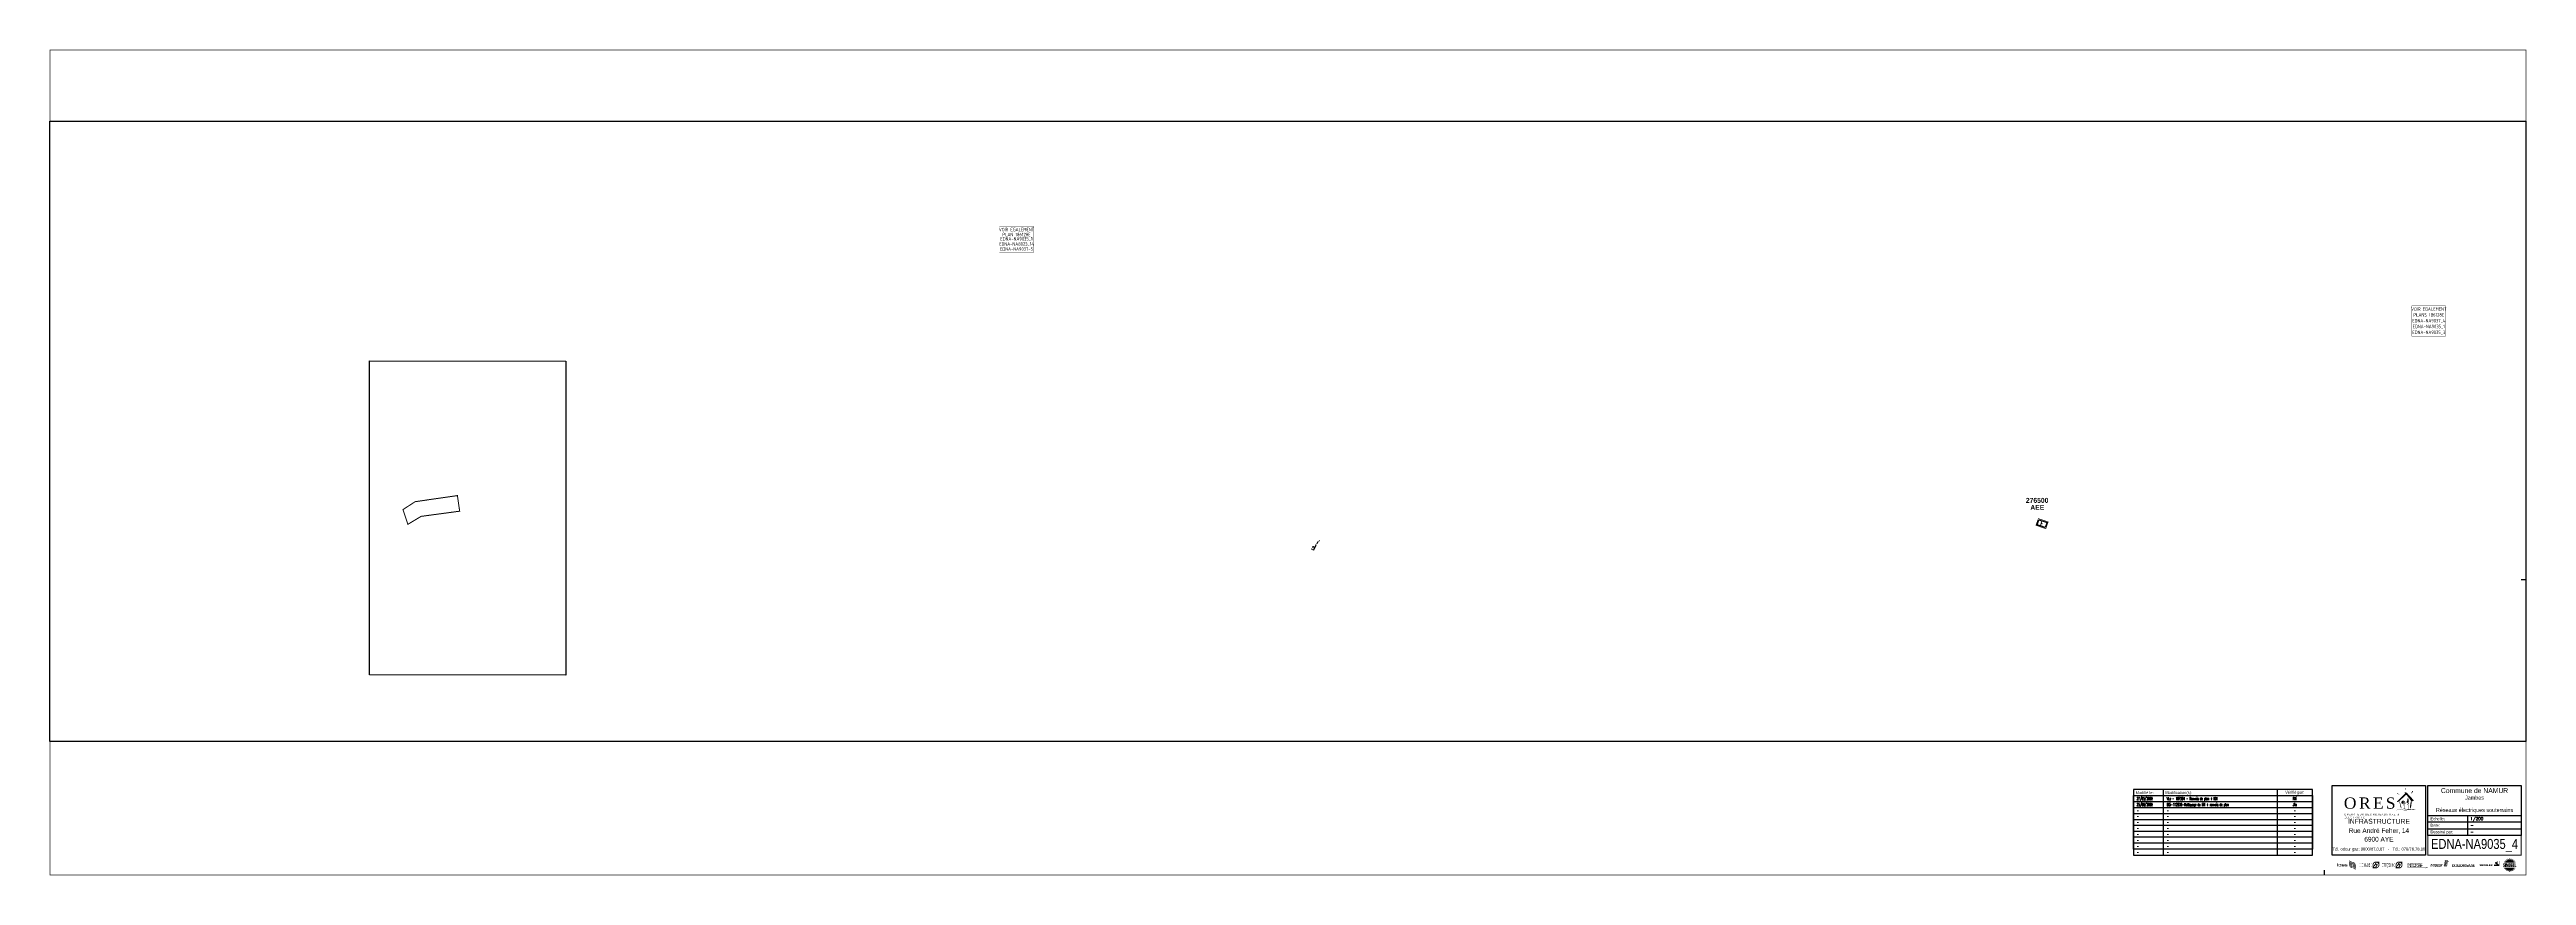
# Model space of a CAD drawing. Header units: millimetres. Extents: x 0 to 2491, y -759 to 72.
import ezdxf
from ezdxf.enums import TextEntityAlignment as Align

# ---------------------------------------------------------------- set-up
doc = ezdxf.new("R2010")
doc.units = ezdxf.units.MM
doc.header["$PDMODE"] = 34
doc.layers.get('0').update_dxf_attribs({"linetype": 'CONTINUOUS'})
doc.layers.get('Defpoints').update_dxf_attribs({"linetype": 'CONTINUOUS'})
for name, color, linetype in [('CARTOUCHE', 7, 'CONTINUOUS'), ('COTATION', 7, 'CONTINUOUS'), ('EQUIPEMENT', 7, 'CONTINUOUS'), ('INDICATION', 7, 'CONTINUOUS'), ('RASTER', 7, 'CONTINUOUS')]:
    doc.layers.add(name, color=color, linetype=linetype)
doc.styles.add('ARIAL_BLACK', font='ARIBLK.TTF', dxfattribs={"width": 0.85, "height": 5})
doc.styles.add('CARTOUCHE', font='ARIAL.TTF', dxfattribs={"width": 0.85})
doc.styles.add('INDICATIONS', font='isocp.shx', dxfattribs={"width": 0.85})
doc.styles.add('ROMANS', font='romans')
doc.styles.get("Standard").update_dxf_attribs({"font": 'romans.shx', "width": 0.85})
doc.dimstyles.new('RASTER', dxfattribs={"dimtxt": 2, "dimasz": 2, "dimexe": 0.75, "dimexo": 0.625, "dimgap": 0.25, "dimtad": 1, "dimdec": 1, "dimzin": 0, "dimdsep": 46, "dimtxsty": 'Standard', "dimcen": -0.5, "dimclrd": 7, "dimclre": 7, "dimclrt": 7, "dimadec": 0, "dimazin": 0, "dimtfac": 1, "dimtdec": 1, "dimtmove": 0, "dimatfit": 3, "dimfxl": 0, "dimtolj": 1, "dimtzin": 0, "dimarcsym": 0})
picture_1 = doc.add_image_def('image1.tif', size_in_pixel=(19613, 4912))
picture_2 = doc.add_image_def('image2.tif', size_in_pixel=(3154, 1973))

# ---------------------------------------------------------------- blocks, each defined once
blk = doc.blocks.new('ORES A0')
at = {"layer": 'CARTOUCHE'}
h = blk.add_hatch(color=256, dxfattribs=at)
h.paths.add_polyline_path([(-130.2, 73.9), (-129.6, 73.4), (-129.5, 73.4), (-128.8, 73.4), (-127.7, 74.4), (-127.6, 74.4), (-126.3, 68.1), (-125.6, 67.1), (-125.3, 67.4), (-127.3, 74.6), (-127.3, 74.7), (-120.6, 80.8), (-120.5, 80.8), (-115.8, 74.8), (-116.9, 68.9), (-116.9, 68.7), (-116.5, 67.1), (-115.9, 67), (-115, 74.5), (-114.1, 74.2), (-112.8, 75.1), (-119.3, 82), (-119, 82.3), (-119.8, 82.5), (-120.4, 83.1), (-120.9, 83.1), (-122.4, 83.2), (-121.6, 82.2)])
h.paths.add_polyline_path([(-129.6, 82.8), (-130, 82.3), (-128.1, 81), (-127.6, 81)], flags=17)
h.paths.add_polyline_path([(-122, 85.4), (-121.6, 85.6), (-121.2, 87.1), (-122, 87.4)])
h.paths.add_polyline_path([(-115.9, 81.9), (-115.6, 81.9), (-113.8, 83.8), (-113.8, 84.4), (-114.3, 84.7)])
h.paths.add_polyline_path([(-117.7, 74.8), (-117.8, 75.3), (-117.8, 75.6), (-117.9, 76), (-118, 76.3), (-118.1, 76.6), (-118.2, 76.7), (-118.3, 76.8), (-118.5, 76.9), (-118.5, 76.9), (-118.6, 76.9), (-118.7, 76.7), (-118.7, 76.5), (-118.7, 76.3), (-118.8, 76.1), (-118.8, 75.9), (-118.9, 75.7), (-118.9, 75.5), (-119, 75.3), (-119.2, 75.2), (-119.3, 75.1), (-119.5, 74.9), (-119.7, 74.6), (-119.9, 74.4), (-120, 74.3), (-120.1, 74.2), (-120.2, 74), (-120.2, 73.9), (-120.3, 73.7), (-120.3, 73.3), (-120.2, 73), (-120.1, 72.9), (-120.1, 72.7), (-119.9, 72.5), (-119.5, 72.1), (-119.7, 72.4), (-119.7, 72.6), (-119.8, 72.7), (-119.8, 73.1), (-119.8, 73.4), (-119.8, 73.7), (-119.7, 73.8), (-119.6, 74), (-119.5, 74.2), (-119.3, 74.4), (-119.1, 74.6), (-119, 74.8), (-118.9, 75), (-118.8, 75.2), (-118.7, 75.4), (-118.6, 75.7), (-118.5, 76.1), (-118.5, 76.4), (-118.4, 76.5), (-118.3, 76.4), (-118.3, 76.1), (-118.2, 75.9), (-118.2, 75.6), (-118.1, 75), (-118.1, 74.8), (-118.1, 74.4), (-118.1, 73.8), (-118.2, 73.5), (-118.2, 73.2), (-118.4, 72.9), (-118.5, 72.6), (-118.6, 72.4), (-118.8, 72.2), (-118.9, 72.1), (-119, 71.9), (-119.2, 71.8), (-119.4, 71.6), (-119.5, 71.5), (-119.6, 71.4), (-119.6, 71.3), (-119.4, 71.1), (-119.3, 71), (-119.1, 71), (-119, 71), (-119, 70.7), (-118.9, 69.2), (-118.8, 68.2), (-118.7, 67.2), (-118.6, 66.2), (-118.6, 66.1), (-118.9, 66.1), (-119.1, 66.1), (-119.5, 66), (-119.9, 66), (-120.3, 65.9), (-120.6, 65.9), (-121, 65.8), (-121.3, 65.8), (-121.7, 65.7), (-122, 65.7), (-122.4, 65.6), (-122.8, 65.6), (-123.2, 65.5), (-123.4, 65.5), (-123.4, 65.4), (-123.3, 65.3), (-123.2, 65.3), (-122.3, 65.3), (-121.2, 65.3), (-120, 65.3), (-118.8, 65.4), (-117.7, 65.4), (-116.6, 65.6), (-115.3, 65.7), (-114.5, 65.8), (-113.6, 65.9), (-112.8, 66), (-112, 66.1), (-111.4, 66.2), (-111.3, 66.4), (-113.3, 66.4), (-115, 66.3), (-117, 66.3), (-118.1, 66.1), (-118.3, 66.2), (-118.3, 66.7), (-118.4, 67.5), (-118.5, 68.9), (-118.5, 69.6), (-118.6, 70.4), (-118.7, 71.1), (-118.7, 71.2), (-118.5, 71.4), (-118.4, 71.5), (-118.4, 71.5), (-118.3, 71.7), (-118.2, 71.9), (-118.1, 72.1), (-118, 72.2), (-117.9, 72.5), (-117.8, 72.8), (-117.7, 73.1), (-117.7, 73.4)])
h.paths.add_polyline_path([(-121.7, 73.1), (-121.7, 73.3), (-121.9, 73.5), (-122, 73.7), (-122.2, 73.9), (-122.3, 74.1), (-122.5, 74.3), (-122.7, 74.5), (-122.9, 74.7), (-123.1, 74.8), (-123.4, 74.9), (-123.6, 75), (-124, 74.9), (-124.2, 74.9), (-124.4, 74.8), (-124.5, 74.7), (-124.7, 74.5), (-124.8, 74.3), (-124.9, 74.2), (-124.9, 74.1), (-125, 73.8), (-124.9, 73.4), (-124.9, 73.3), (-124.9, 73.2), (-124.8, 73), (-124.7, 72.8), (-124.6, 72.6), (-124.5, 72.4), (-124.4, 72.3), (-124.4, 72.3), (-124.3, 72.2), (-124.2, 72), (-123.9, 71.8), (-123.7, 71.7), (-123.5, 71.5), (-123.4, 71.5), (-123.2, 71.4), (-123.2, 71.4), (-123.2, 71.2), (-123.1, 70.7), (-122.9, 68.4), (-122.7, 66.8), (-130.6, 65.5), (-130.4, 65.3), (-119.9, 66.9), (-122.2, 66.9), (-122.4, 66.8), (-122.5, 71.3), (-122.5, 71.4), (-122.1, 71.4), (-122, 71.4), (-121.8, 71.4), (-121.6, 71.6), (-121.5, 71.7), (-121.4, 71.8), (-121.4, 72), (-121.3, 72.2), (-121.4, 72.4), (-121.4, 72.6), (-121.5, 72.8), (-121.6, 73)])
h.paths.add_polyline_path([(-122.2, 72.8), (-122.2, 72.7), (-122.1, 72.4), (-122.1, 72.2), (-122.1, 72.1), (-122.3, 71.8), (-122.5, 71.8), (-122.8, 71.8), (-123.1, 71.8), (-123.4, 71.9), (-123.5, 72), (-123.7, 72.1), (-123.9, 72.2), (-124.1, 72.4), (-124.2, 72.5), (-124.3, 72.7), (-124.4, 72.9), (-124.4, 73.1), (-124.4, 73.3), (-124.4, 73.5), (-124.4, 73.6), (-124.3, 73.8), (-124.2, 74), (-124, 74.2), (-123.7, 74.3), (-123.4, 74.2), (-123.3, 74.2), (-123, 74), (-122.9, 73.9), (-122.7, 73.7), (-122.6, 73.5), (-122.5, 73.3), (-122.4, 73.1)], flags=16)
at = {"layer": 'CARTOUCHE', "true_color": 0x4dffff}
h = blk.add_hatch(color=131, dxfattribs=at)
h.paths.add_polyline_path([(-119.4, 76.2), (-119.5, 75.7), (-119.6, 75.2), (-119.7, 74.6), (-119.5, 74.9), (-119.3, 75.1), (-119.2, 75.2), (-119, 75.3), (-118.9, 75.5), (-118.9, 75.7), (-118.8, 75.9), (-118.8, 76.1), (-118.7, 76.3), (-118.8, 76.4), (-118.9, 76.7), (-119, 77), (-119.2, 77.2), (-119.3, 77.3), (-119.4, 77.3), (-119.5, 77.2), (-119.5, 77), (-119.5, 76.8), (-119.4, 76.5)])
h.paths.add_polyline_path([(-118.5, 74.2), (-118.4, 74.6), (-118.4, 74.9), (-118.5, 75.5), (-118.6, 75.7), (-118.6, 75.7), (-118.7, 75.4), (-118.8, 75.2), (-118.9, 75), (-119, 74.8), (-119.1, 74.6), (-119.3, 74.4), (-119.5, 74.2), (-119.6, 74), (-119.7, 73.8), (-119.8, 73.7), (-119.8, 73.4), (-119.8, 73.1), (-119.8, 72.7), (-119.7, 72.6), (-119.7, 72.6), (-119.7, 72.6), (-119.6, 72.6), (-119.4, 72.6), (-119.3, 72.7), (-119, 72.9), (-118.8, 73.2), (-118.6, 73.6)])
at = {"layer": 'CARTOUCHE', "true_color": 0xffd600}
h = blk.add_hatch(color=40, dxfattribs=at)
h.paths.add_polyline_path([(-124.8, 73), (-124.9, 73.2), (-124.9, 73.3), (-124.9, 73.4), (-125, 73.8), (-124.9, 74.1), (-124.9, 74.2), (-125.2, 74), (-125.4, 73.8), (-125.5, 73.6), (-125.5, 73.4), (-125.5, 73), (-125.5, 72.7), (-125.3, 72.3), (-125.2, 72.1), (-125, 71.9), (-124.8, 71.8), (-124.5, 71.7), (-124.3, 71.7), (-124, 71.6), (-123.9, 71.7), (-123.9, 71.7), (-123.9, 71.8), (-124.2, 72), (-124.3, 72.2), (-124.4, 72.3), (-124.4, 72.3), (-124.5, 72.4), (-124.6, 72.6), (-124.7, 72.8)])
h.paths.add_polyline_path([(-123, 73.1), (-123, 73.3), (-123.1, 73.5), (-123.2, 73.7), (-123.4, 73.9), (-123.6, 74.1), (-123.7, 74.2), (-123.8, 74.2), (-124, 74.2), (-124.2, 74), (-124.3, 73.8), (-124.4, 73.6), (-124.4, 73.5), (-124.4, 73.3), (-124.4, 73.1), (-124.4, 72.9), (-124.3, 72.7), (-124.2, 72.5), (-124.1, 72.4), (-123.9, 72.2), (-123.7, 72.1), (-123.5, 72), (-123.5, 72), (-123.4, 72), (-123.3, 72.2), (-123.1, 72.5), (-123, 72.8)])
at = {"layer": 'CARTOUCHE', "true_color": 0x0e1b8d}
h = blk.add_hatch(color=166, dxfattribs=at)
h.paths.add_polyline_path([(-189.4, 11.3), (-190, 11.3), (-190, 9.3, 0.414214), (-189.4, 8.7), (-189.2, 8.7), (-189.2, 9.2), (-189.3, 9.2, -0.414214), (-189.4, 9.4)])
h.paths.add_polyline_path([(-189.4, 12.2), (-190, 12.2), (-190, 11.5), (-189.4, 11.5)])
h.paths.add_polyline_path([(-186.7, 11.3), (-188.7, 11.3), (-188.7, 8.7), (-186.7, 8.7, 0.414214), (-186.1, 9.3), (-186.1, 10.7, 0.414214)])
h.paths.add_polyline_path([(-186.8, 10.7, -0.414214), (-186.7, 10.5), (-186.7, 9.4, -0.414214), (-186.8, 9.2), (-188.1, 9.2), (-188.1, 10.7)], flags=16)
h.paths.add_polyline_path([(-183, 11.3), (-185, 11.3, 0.414214), (-185.6, 10.7), (-185.6, 9.3, 0.414214), (-185, 8.7), (-183, 8.7), (-183, 9.2), (-184.8, 9.2, -0.414214), (-185, 9.4), (-185, 9.6), (-183, 9.6), (-183, 10.2), (-185, 10.2), (-185, 10.5, -0.414214), (-184.8, 10.7), (-183, 10.7)])
h.paths.add_polyline_path([(-179.7, 11.3), (-181.8, 11.3, 0.414214), (-182.4, 10.7), (-182.4, 9.3, 0.414214), (-181.8, 8.7), (-180.3, 8.7, 0.414214), (-179.7, 9.3), (-179.7, 10.2), (-181.4, 10.2), (-181.4, 9.6), (-180.3, 9.6), (-180.3, 9.4, -0.414214), (-180.5, 9.2), (-181.7, 9.2, -0.414214), (-181.8, 9.4), (-181.8, 10.5, -0.414214), (-181.7, 10.7), (-179.7, 10.7)])
h.paths.add_polyline_path([(-177.8, 14.8), (-177.8, 14), (-175.3, 12.6), (-175.3, 13.3)])
h.paths.add_polyline_path([(-176.3, 12.8), (-176.8, 13.1), (-176.8, 10.1, 0.443676), (-174.4, 8), (-174.4, 8.5, -0.460876), (-176.3, 10.1)], flags=17)
h.paths.add_polyline_path([(-175.3, 12.2), (-175.9, 12.5), (-175.9, 10.1, 0.4832), (-174.4, 8.9), (-174.4, 9.5, -0.531408), (-175.3, 10.1)], flags=16)
h.paths.add_polyline_path([(-177.2, 13.3), (-177.8, 13.6), (-177.8, 10.1, 0.441069), (-174.4, 7.1), (-174.4, 7.6, -0.452154), (-177.2, 10.1)])
h.paths.add_polyline_path([(-175, 11.4), (-175, 10.8, -0.531408), (-174, 10.2), (-174, 8.1), (-173.4, 7.8), (-173.4, 10.2, 0.4832)], flags=16)
h.paths.add_polyline_path([(-175, 12.3), (-175, 11.7, -0.460876), (-173, 10.2), (-173, 7.5), (-172.5, 7.2), (-172.5, 10.2, 0.443676)], flags=17)
h.paths.add_polyline_path([(-175, 13.2), (-175, 12.7, -0.452154), (-172.2, 10.2), (-172.2, 7), (-171.6, 6.7), (-171.6, 10.2, 0.441069)])
h.paths.add_polyline_path([(-174, 7.7), (-174, 7), (-171.6, 5.5), (-171.6, 6.3)])
at = {"layer": 'CARTOUCHE', "true_color": 0xe5073a}
h = blk.add_hatch(color=242, dxfattribs=at)
h.paths.add_polyline_path([(-164.8, 12), (-167.6, 12), (-167.6, 11.3), (-166.9, 11.3), (-166.9, 8.8), (-167.6, 8.8), (-167.6, 8.1), (-164.8, 8.1), (-164.8, 8.8), (-165.3, 8.8), (-165.3, 11.3), (-164.8, 11.3)])
h.paths.add_polyline_path([(-167.3, 11.8), (-165, 11.8), (-165, 11.5), (-165.4, 11.5, 0.414214), (-165.6, 11.3), (-165.6, 8.8, 0.414214), (-165.4, 8.5), (-165, 8.5), (-165, 8.3), (-167.3, 8.3), (-167.3, 8.5), (-166.9, 8.5, 0.414214), (-166.7, 8.8), (-166.7, 11.3, 0.414214), (-166.9, 11.5), (-167.3, 11.5)], flags=16)
h.paths.add_polyline_path([(-160.6, 12), (-164.5, 12), (-164.5, 11.3), (-163.9, 11.3), (-163.9, 8.8), (-164.5, 8.8), (-164.5, 8.1), (-160.4, 8.1), (-160.4, 9.7), (-161.2, 9.7), (-161.2, 9.3, -0.492488), (-161.7, 8.9), (-162.5, 8.9), (-162.5, 9.7), (-162.4, 9.7, -0.290443), (-162.2, 9.4), (-162.2, 9.2), (-161.5, 9.2), (-161.5, 11), (-162.2, 11), (-162.2, 10.8, -0.2642), (-162.4, 10.5), (-162.5, 10.5), (-162.5, 11.3), (-161.6, 11.3, -0.414214), (-161.4, 11.1), (-161.4, 10.4), (-160.6, 10.4)])
h.paths.add_polyline_path([(-160.8, 11.8), (-160.8, 10.6), (-161.1, 10.6), (-161.1, 11.1, 0.414214), (-161.6, 11.6), (-162.7, 11.6), (-162.7, 10.3), (-162.4, 10.3, 0.414214), (-162, 10.7), (-162, 10.7), (-161.8, 10.7), (-161.8, 9.4), (-162, 9.4), (-162, 9.5, 0.414214), (-162.4, 10), (-162.7, 10), (-162.7, 8.6), (-161.5, 8.6, 0.354942), (-161, 9.2), (-161, 9.5), (-160.7, 9.5), (-160.7, 8.3), (-164.3, 8.3), (-164.3, 8.6), (-163.9, 8.6, 0.534816), (-163.7, 8.8), (-163.7, 11.3, 0.414214), (-163.9, 11.5), (-164.2, 11.5), (-164.2, 11.8)], flags=16)
h.paths.add_polyline_path([(-157.8, 12), (-160.2, 12), (-160.2, 11.3), (-159.6, 11.3), (-159.6, 8.8), (-160.2, 8.8), (-160.2, 8.1), (-157.8, 8.1), (-157.8, 8.8), (-158.1, 8.8), (-158.1, 9.7), (-157.3, 9.7), (-157.3, 8.8), (-157.7, 8.8), (-157.7, 8.1), (-155.3, 8.1), (-155.3, 8.8), (-155.9, 8.8), (-155.9, 11.3), (-155.3, 11.3), (-155.3, 12), (-157.7, 12), (-157.7, 11.3), (-157.3, 11.3), (-157.3, 10.5), (-158.1, 10.5), (-158.1, 11.3), (-157.8, 11.3)])
h.paths.add_polyline_path([(-159.6, 11.5), (-159.9, 11.5), (-159.9, 11.8), (-158, 11.8), (-158, 11.5), (-158.2, 11.5, 0.414214), (-158.4, 11.3), (-158.4, 10.3), (-157.1, 10.3), (-157.1, 11.3, 0.414214), (-157.3, 11.5), (-157.5, 11.5), (-157.5, 11.8), (-155.5, 11.8), (-155.5, 11.5), (-155.9, 11.5, 0.414214), (-156.1, 11.3), (-156.1, 8.8, 0.414214), (-155.9, 8.6), (-155.5, 8.6), (-155.5, 8.3), (-157.5, 8.3), (-157.5, 8.6), (-157.3, 8.6, 0.414214), (-157.1, 8.8), (-157.1, 9.9), (-158.4, 9.9), (-158.4, 8.8, 0.414214), (-158.2, 8.6), (-158, 8.6), (-158, 8.3), (-159.9, 8.3), (-159.9, 8.6), (-159.6, 8.6, 0.414214), (-159.3, 8.8), (-159.3, 11.3, 0.414214)], flags=16)
h.paths.add_polyline_path([(-147.7, 9.7), (-147.7, 13.6), (-151.6, 13.6, 0.378324), (-154.5, 10.3), (-154.5, 6.8), (-150.5, 6.8, 0.299779)])
h.paths.add_polyline_path([(-151.3, 12.8), (-153.3, 9.3), (-152.1, 9.3), (-151.4, 10.5, -0.792469), (-150.6, 10.1), (-151.9, 7.7, -0.802524)], flags=16)
h.paths.add_polyline_path([(-150.8, 7.6), (-149.5, 10, 0.732165), (-151, 11.2), (-150.2, 12.7, -0.799849)], flags=16)
h = blk.add_hatch(color=242, dxfattribs=at)
h.paths.add_polyline_path([(-141.6, 8.8), (-142.2, 8.8), (-142.2, 11.3), (-141.6, 11.3), (-141.6, 12.1), (-144.5, 12.1), (-144.5, 11.3), (-143.8, 11.3), (-143.8, 8.8), (-144.5, 8.8), (-144.5, 8.1), (-141.6, 8.1)])
h.paths.add_polyline_path([(-144.2, 8.5), (-143.8, 8.5, 0.400345), (-143.6, 8.8), (-143.6, 11.3, 0.465413), (-143.9, 11.6), (-144.2, 11.6), (-144.2, 11.8), (-141.9, 11.8), (-141.9, 11.6), (-142.2, 11.6, 0.410968), (-142.5, 11.3), (-142.5, 8.8, 0.356132), (-142.2, 8.5), (-141.9, 8.5), (-141.9, 8.3), (-144.2, 8.3)], flags=16)
h.paths.add_polyline_path([(-137.6, 9.2, -0.519875), (-137.2, 9.6), (-137.2, 10.2), (-139.4, 10.2), (-139.4, 9.5), (-139.2, 9.5, -0.515236), (-139, 9.3), (-139, 8.8), (-139.2, 8.7, -0.360535), (-139.8, 9, -0.177458), (-139.9, 10.8, -0.542553), (-139, 11.3, -0.127574), (-138.6, 10.5), (-137.7, 10.5), (-137.7, 12.1), (-138.5, 12.1), (-138.6, 11.9, 0.738459), (-141.5, 9.1, 0.41081), (-138.4, 8.2), (-138.3, 8), (-137.6, 8)])
h.paths.add_polyline_path([(-141.3, 9.2, -0.764797), (-138.5, 11.6), (-138.4, 11.8), (-138, 11.8), (-138, 10.8), (-138.4, 10.8), (-138.6, 11.2, 0.534323), (-140, 11.2, 0.245653), (-140, 8.9, 0.400297), (-139.1, 8.5), (-138.8, 8.7), (-138.8, 9.4, 0.414214), (-139.1, 9.8), (-139.2, 9.8), (-139.2, 10), (-137.4, 10), (-137.4, 9.8), (-137.5, 9.8, 0.414214), (-137.8, 9.4), (-137.8, 8.2), (-138.1, 8.2), (-138.4, 8.6, -0.447945)], flags=16)
h.paths.add_polyline_path([(-134.8, 8.8), (-135.1, 8.8), (-135.1, 9.6), (-134.3, 9.6), (-134.3, 8.8), (-134.7, 8.8), (-134.7, 8), (-132.2, 8), (-132.2, 8.8), (-132.8, 8.8), (-132.8, 11.3), (-132.2, 11.3), (-132.2, 12), (-134.7, 12), (-134.7, 11.3), (-134.3, 11.3), (-134.3, 10.5), (-135.1, 10.5), (-135.1, 11.3), (-134.8, 11.3), (-134.8, 12), (-137.2, 12), (-137.2, 11.3), (-136.6, 11.3), (-136.6, 8.8), (-137.2, 8.8), (-137.2, 8), (-134.8, 8)])
h.paths.add_polyline_path([(-136.9, 8.3), (-136.9, 8.6), (-136.6, 8.6, 0.414214), (-136.3, 8.8), (-136.3, 11.2, 0.414214), (-136.7, 11.5), (-136.9, 11.5), (-136.9, 11.7), (-135, 11.7), (-135, 11.5), (-135.1, 11.5, 0.43796), (-135.4, 11.2), (-135.4, 10.3), (-134, 10.3), (-134, 11.2, 0.472026), (-134.3, 11.5), (-134.4, 11.5), (-134.4, 11.7), (-132.5, 11.7), (-132.5, 11.5), (-132.7, 11.5, 0.414214), (-133.1, 11.2), (-133.1, 8.9, 0.414214), (-132.7, 8.6), (-132.5, 8.6), (-132.5, 8.3), (-134.4, 8.3), (-134.4, 8.6), (-134.4, 8.6, 0.414214), (-134, 8.9), (-134, 9.9), (-135.4, 9.9), (-135.4, 8.8, 0.414214), (-135.1, 8.6), (-135, 8.6), (-135, 8.3)], flags=16)
h.paths.add_polyline_path([(-124.4, 9.7), (-124.4, 13.6), (-128.4, 13.6, 0.378324), (-131.3, 10.2), (-131.3, 6.7), (-127.3, 6.7, 0.299779)])
h.paths.add_polyline_path([(-128.1, 12.8), (-130.1, 9.2), (-128.9, 9.2), (-128.2, 10.5, -0.792469), (-127.4, 10), (-128.7, 7.7, -0.802524)], flags=16)
h.paths.add_polyline_path([(-127.6, 7.5), (-126.2, 10, 0.732165), (-127.8, 11.2), (-127, 12.6, -0.799849)], flags=16)
at = {"layer": 'CARTOUCHE', "true_color": 0x0e1b8d}
h = blk.add_hatch(color=166, dxfattribs=at)
edge = h.paths.add_edge_path()
edge.add_ellipse((-107.9, 11.2), major_axis=(0, 0.812), ratio=0.953509, start_angle=0, end_angle=360, ccw=False)
edge = h.paths.add_edge_path(flags=16)
edge.add_ellipse((-107.9, 11.2), major_axis=(0, 0.453), ratio=0.872054, start_angle=0, end_angle=360)
h.paths.add_polyline_path([(-106.2, 12), (-106.5, 12, 0.367544), (-107, 11.6), (-107, 11.4, 0.374022), (-106.5, 11.1), (-106.3, 11, -0.312103), (-106.1, 10.8, -0.40324), (-106.3, 10.6), (-106.4, 10.6, -0.422519), (-106.7, 10.9), (-107, 10.9), (-107, 10.8, 0.341084), (-106.5, 10.3), (-106.2, 10.3, 0.350662), (-105.7, 10.7), (-105.7, 11, 0.298992), (-106.2, 11.3), (-106.5, 11.4, -0.263918), (-106.6, 11.5), (-106.6, 11.6, -0.269339), (-106.5, 11.7), (-106.3, 11.7, -0.440694), (-106.1, 11.5), (-105.7, 11.5, 0.344273)])
h.paths.add_polyline_path([(-104.3, 12), (-105.5, 12), (-105.5, 11.6), (-105.1, 11.6), (-105.1, 10.4), (-104.7, 10.4), (-104.7, 11.6), (-104.3, 11.6)])
h.paths.add_polyline_path([(-104.2, 10.2), (-108.5, 10.2), (-108.5, 9.9), (-104.2, 9.9)])
h.paths.add_polyline_path([(-104.3, 9.9), (-105.5, 9.9), (-105.5, 9.5), (-105.1, 9.5), (-105.1, 8.3), (-104.7, 8.3), (-104.7, 9.5), (-104.3, 9.5)])
h.paths.add_polyline_path([(-106.2, 9.9), (-106.5, 9.9, 0.367544), (-107, 9.5), (-107, 9.3, 0.374022), (-106.5, 8.9), (-106.3, 8.9, -0.312103), (-106.1, 8.7, -0.40324), (-106.3, 8.5), (-106.4, 8.5, -0.422519), (-106.7, 8.7), (-107, 8.7), (-107, 8.7, 0.341084), (-106.5, 8.2), (-106.2, 8.2, 0.350662), (-105.7, 8.6), (-105.7, 8.8, 0.298992), (-106.2, 9.2), (-106.5, 9.3, -0.263918), (-106.6, 9.4), (-106.6, 9.5, -0.269339), (-106.5, 9.6), (-106.3, 9.6, -0.440694), (-106.1, 9.4), (-105.7, 9.4, 0.344273)])
h.paths.add_polyline_path([(-107.4, 9.8), (-108.5, 9.8), (-108.5, 8.3), (-107.4, 8.3), (-107.4, 8.6), (-108.1, 8.6), (-108.1, 8.9), (-107.5, 8.9), (-107.5, 9.2), (-108.1, 9.2), (-108.1, 9.5), (-107.4, 9.5)])
h.paths.add_polyline_path([(-100.6, 7.9), (-101, 7, 0.664824), (-100.9, 6.9), (-100.2, 7.5), (-98.8, 7.5), (-98.8, 7.7), (-100.3, 7.7), (-100.6, 7.3), (-100.3, 8.2), (-100.3, 8.3, 0.637935), (-100.4, 8.3), (-101.1, 7.7), (-119.5, 7.7), (-119.5, 7.5), (-101, 7.5)])
h.paths.add_polyline_path([(-110.1, 9.9), (-110.6, 9.9), (-109.5, 8.2), (-108.9, 8.2)])
h.paths.add_polyline_path([(-110.8, 9.9), (-111.3, 9.9), (-111.3, 8.2), (-110.8, 8.2)])
h.paths.add_polyline_path([(-109.9, 11.9), (-111.3, 11.9), (-111.3, 10.1), (-109.7, 10.1, 0.779649)])
h.paths.add_polyline_path([(-110.9, 10.6), (-110.9, 11.5), (-110, 11.5, -0.455628), (-109.6, 11, -0.356801), (-109.9, 10.6)], flags=16)
h.paths.add_polyline_path([(-112, 10.6), (-113.1, 10.6), (-113.1, 11.4), (-111.8, 11.4), (-111.8, 11.9), (-113.6, 11.9), (-113.6, 10.1), (-112, 10.1)])
h.paths.add_polyline_path([(-111.8, 8.7), (-113.1, 8.7), (-113.1, 9.9), (-113.6, 9.9), (-113.6, 8.2), (-111.8, 8.2)])
h.paths.add_polyline_path([(-114.4, 9.9), (-115, 9.9), (-115, 8.2), (-114.4, 8.2)])
h.paths.add_polyline_path([(-114.4, 11.4), (-113.8, 11.4), (-113.8, 11.9), (-115.7, 11.9), (-115.7, 11.4), (-115, 11.4), (-115, 10.1), (-114.4, 10.1)])
h.paths.add_polyline_path([(-115.9, 11.9), (-116.4, 11.9), (-116.4, 10.1), (-115.9, 10.1)])
h.paths.add_polyline_path([(-115.9, 9.9), (-116.4, 9.9), (-116.4, 9.2), (-116.8, 9.9), (-117.4, 9.9), (-116.5, 8.2), (-115.9, 8.2)])
h.paths.add_polyline_path([(-117.9, 11.9), (-118.5, 11.9), (-118.5, 10.1), (-118, 10.1), (-118, 11.1), (-117.5, 10.1), (-116.9, 10.1)])
h.paths.add_polyline_path([(-118, 9.9), (-118.5, 9.9), (-118.5, 8.2), (-118, 8.2)])
h.paths.add_polyline_path([(-119, 9.9), (-119.5, 9.9), (-119.5, 8.2), (-119, 8.2)])
h.paths.add_polyline_path([(-119, 11.9), (-119.5, 11.9), (-119.5, 10.1), (-119, 10.1)])
h = blk.add_hatch(color=166, dxfattribs=at)
h.paths.add_polyline_path([(-80.5, 13.1), (-80.9, 13.1), (-81.6, 9.7), (-81.2, 9.7)])
h.paths.add_polyline_path([(-81.1, 13.1), (-81.5, 13.1), (-82.2, 9.4), (-82.2, 9.3), (-82.2, 9.3), (-82.1, 9.2), (-82.1, 9.2), (-82, 9.2), (-81.4, 9.2), (-81.3, 9.5), (-81.7, 9.5), (-81.7, 9.5), (-81.8, 9.6), (-81.8, 9.7), (-81.8, 9.7)], flags=17)
h.paths.add_polyline_path([(-81.6, 13.1), (-82, 13.1), (-82.8, 9.3), (-82.8, 9.1), (-82.7, 9), (-82.7, 8.9), (-82.6, 8.8), (-82.5, 8.7), (-82.4, 8.7), (-82.3, 8.7), (-81, 8.7), (-81.1, 8.7), (-81.1, 8.7), (-81.2, 8.8), (-81.2, 8.8), (-81.3, 8.9), (-81.3, 9), (-81.3, 9), (-82.1, 9), (-82.2, 9.1), (-82.3, 9.1), (-82.3, 9.2), (-82.4, 9.3), (-82.4, 9.4)])
h.paths.add_polyline_path([(-85.3, 10), (-86.3, 8.6), (-85.8, 8.6), (-85.2, 9.5), (-84.9, 8.6), (-84.5, 8.6), (-84.9, 9.9), (-83.9, 11.2), (-84.4, 11.2), (-85, 10.3), (-85.2, 11.2), (-85.6, 11.2)])
h.paths.add_polyline_path([(-85.7, 11.2), (-86.1, 11.2), (-86.4, 9.8), (-86.5, 9.6), (-86.5, 9.5), (-86.5, 9.4), (-86.6, 9.3), (-86.6, 9.2), (-86.7, 9.1), (-86.8, 9), (-86.9, 9), (-87, 9), (-87.1, 9), (-87.1, 9), (-87.2, 9), (-87.2, 9), (-87.3, 9), (-87.3, 9), (-87.3, 9.1), (-87.4, 9.2), (-87.4, 9.3), (-87, 11.2), (-87.4, 11.2), (-87.8, 9.4), (-87.8, 9.3), (-87.8, 9.1), (-87.8, 9), (-87.7, 8.8), (-87.6, 8.7), (-87.5, 8.7), (-87.3, 8.6), (-87.2, 8.6), (-87.1, 8.6), (-86.9, 8.6), (-86.7, 8.6), (-86.6, 8.7), (-86.5, 8.8), (-86.4, 9), (-86.3, 9.1), (-86.2, 9.2), (-86.1, 9.3), (-86.1, 9.5), (-86.1, 9.7)])
h.paths.add_polyline_path([(-89, 8.6), (-87.9, 8.6), (-87.9, 9), (-88.5, 9), (-88.1, 11.2), (-88.5, 11.2)])
h.paths.add_polyline_path([(-89.1, 10), (-89, 10.1), (-88.9, 10.2), (-88.9, 10.3), (-88.9, 10.4), (-88.9, 10.5), (-88.9, 10.7), (-88.9, 10.9), (-89, 11), (-89, 11), (-89.1, 11.1), (-89.2, 11.1), (-89.3, 11.2), (-89.5, 11.2), (-89.6, 11.2), (-90, 11.2), (-90.6, 8.6), (-90.2, 8.6), (-89.9, 9.7), (-89.5, 8.6), (-89.1, 8.6), (-89.5, 9.7), (-89.5, 9.7), (-89.3, 9.8), (-89.2, 9.8), (-89.2, 9.9)])
h.paths.add_polyline_path([(-89.4, 10.2), (-89.4, 10.1), (-89.5, 10.1), (-89.6, 10.1), (-89.6, 10), (-89.8, 10), (-89.9, 10), (-89.7, 10.8), (-89.5, 10.8), (-89.5, 10.8), (-89.4, 10.7), (-89.3, 10.7), (-89.3, 10.7), (-89.3, 10.6), (-89.2, 10.6), (-89.2, 10.4), (-89.3, 10.4), (-89.3, 10.3), (-89.3, 10.3)], flags=16)
h.paths.add_polyline_path([(-90.5, 9.8), (-90.4, 10.2), (-91.3, 10.2), (-91.2, 10.8), (-90.3, 10.8), (-90.2, 11.2), (-91.5, 11.2), (-92, 8.6), (-90.8, 8.6), (-90.7, 9), (-91.6, 9), (-91.4, 9.8)])
h.paths.add_polyline_path([(-93, 8.6), (-92.6, 8.6), (-92.2, 10.8), (-91.7, 10.8), (-91.6, 11.2), (-92.9, 11.2), (-93, 10.8), (-92.5, 10.8)])
h.paths.add_polyline_path([(-93, 11.2), (-93.4, 11.2), (-93.8, 9.5), (-94.8, 11.2), (-95, 11.2), (-95.6, 8.6), (-95.2, 8.6), (-94.8, 10.4), (-93.7, 8.6), (-93.6, 8.6)])
h.paths.add_polyline_path([(-95.3, 11.2), (-95.7, 11.2), (-96.2, 8.6), (-95.8, 8.6)])
at = {"layer": 'CARTOUCHE', "true_color": 0xebb111}
blk.add_hatch(color=40, dxfattribs=at).paths.add_polyline_path([(-81.9, 14.1, 1), (-80.3, 14.1, 1)])
at = {"layer": 'CARTOUCHE', "true_color": 0x6e77ba}
h = blk.add_hatch(color=163, dxfattribs=at)
h.paths.add_polyline_path([(-79.6, 15.1), (-80, 15.1), (-81.2, 9.3), (-81.2, 9.2), (-81.2, 9), (-81.1, 8.9), (-81, 8.8), (-80.9, 8.8), (-80.7, 8.7), (-80.7, 8.7), (-79.5, 8.7), (-79.4, 9.1), (-80.5, 9.1), (-80.6, 9.1), (-80.6, 9.1), (-80.6, 9.1), (-80.7, 9.2), (-80.8, 9.3), (-80.8, 9.3), (-80.8, 9.3), (-80.8, 9.4)])
h.paths.add_polyline_path([(-79.1, 15.1), (-79.4, 15.1), (-80.6, 9.5), (-80.6, 9.4), (-80.6, 9.3), (-80.6, 9.3), (-80.5, 9.3), (-80.5, 9.2), (-80.4, 9.2), (-79.4, 9.2), (-79.3, 9.6), (-80.1, 9.6), (-80.1, 9.6), (-80.1, 9.6), (-80.1, 9.6), (-80.2, 9.7), (-80.2, 9.7), (-80.2, 9.9)])
h.paths.add_polyline_path([(-78.5, 15.1), (-78.9, 15.1), (-80, 9.8), (-79.6, 9.8)])
h.paths.add_polyline_path([(-77.8, 14.2), (-78.5, 14.2), (-78.6, 13.9), (-77.9, 13.9)])
h.paths.add_polyline_path([(-77.9, 13.8), (-78.6, 13.8), (-78.7, 13.4), (-78, 13.4)])
at = {"layer": 'CARTOUCHE', "true_color": 0x0e1b8d}
h = blk.add_hatch(color=166, dxfattribs=at)
edge = h.paths.add_edge_path()
edge.add_ellipse((-61.3, 9.9), major_axis=(1.19, 0), ratio=0.945685, start_angle=0, end_angle=360, ccw=False)
edge = h.paths.add_edge_path(flags=16)
edge.add_ellipse((-61.3, 9.9), major_axis=(0, 0.885), ratio=0.681077, start_angle=0, end_angle=360, ccw=False)
h.paths.add_polyline_path([(-62.8, 10.7, -0.237771), (-62.7, 10.8, 0.345602), (-62.6, 10.9, 0.295965), (-62.7, 11), (-63.3, 11, 0.303358), (-63.5, 10.9), (-63.9, 9.8), (-64.4, 10.9, 0.270031), (-64.6, 11), (-65.2, 11, 0.736432), (-65.3, 10.8, 0.096001), (-65.2, 10.8, -0.287332), (-65, 10.7), (-65, 9.2, -0.314531), (-65.1, 9.1, 0.013647), (-65.2, 9, 0.736432), (-65.1, 8.8), (-64.7, 8.8, 0.736432), (-64.6, 9, 0.013647), (-64.7, 9.1, -0.314531), (-64.8, 9.2), (-64.8, 10.4), (-64.3, 9.2, 0.449965), (-63.9, 9.2), (-63.4, 10.5), (-63.4, 9.2, -0.335625), (-63.5, 9, 0.825892), (-63.4, 8.8), (-62.8, 8.8, 0.745742), (-62.7, 9, -0.30264), (-62.8, 9.2)])
h.paths.add_polyline_path([(-65.5, 10.6, 0.286886), (-66, 11), (-67.2, 11, 0.145913), (-67.4, 11, 0.538374), (-67.4, 10.8, -0.267504), (-67.2, 10.7), (-67.2, 9.1, -0.25835), (-67.4, 9, 0.538374), (-67.4, 8.9, 0.145913), (-67.2, 8.8), (-66.7, 8.8, 0.145913), (-66.6, 8.9, 0.538374), (-66.6, 9, -0.304198), (-66.7, 9.1), (-66.7, 9.7), (-66.4, 9.8, -0.10788), (-66.1, 9.2, -0.392449), (-66.1, 9, 0.887595), (-66.1, 8.8), (-65.4, 8.8), (-65.3, 8.8, 0.735589), (-65.3, 9, -0.216862), (-65.4, 9.1, 0.100564), (-65.9, 9.9, 0.191722), (-65.5, 10.3, 0.106213)])
h.paths.add_polyline_path([(-66, 10.3, -0.240114), (-66.3, 10.1, -0.109704), (-66.7, 10), (-66.7, 10.7, -0.298885), (-66.6, 10.8, -0.129251), (-66.4, 10.8, -0.242359), (-66.1, 10.6, -0.152965)], flags=16)
h.paths.add_polyline_path([(-51.7, 11.6), (-74.6, 11.6), (-74.6, 11.5), (-51.7, 11.5)])
h.paths.add_polyline_path([(-67.6, 10.9, 0.427611), (-67.7, 11), (-69.2, 11, 0.125865), (-69.3, 11, 0.598227), (-69.3, 10.8, -0.216488), (-69.2, 10.7), (-69.2, 9.1, -0.216488), (-69.3, 9, 0.598227), (-69.3, 8.9, 0.125865), (-69.2, 8.8), (-67.7, 8.8, 0.210833), (-67.6, 8.9, 0.122437), (-67.5, 9.2, 0.618594), (-67.7, 9.3), (-67.8, 9.2, -0.20585), (-68.1, 9.1), (-68.4, 9.1, -0.391748), (-68.6, 9.2), (-68.6, 9.9), (-68.1, 9.9, -0.168022), (-68, 9.8, 0.246255), (-67.9, 9.8, 0.263676), (-67.8, 9.9), (-67.8, 10.1, 0.263676), (-67.9, 10.2, 0.246255), (-68, 10.2, -0.168022), (-68.1, 10.1), (-68.6, 10.1), (-68.6, 10.7, -0.267233), (-68.5, 10.8), (-68.2, 10.8, -0.192505), (-67.9, 10.7), (-67.8, 10.6, 0.479504), (-67.6, 10.6, 0.329272), (-67.6, 10.6, 0.042992)])
h.paths.add_polyline_path([(-51.7, 8.4), (-74.6, 8.4), (-74.6, 8.3), (-51.7, 8.3)])
h.paths.add_polyline_path([(-69.5, 11, 0.259812), (-69.6, 11), (-71.2, 11, 0.259812), (-71.3, 11, 0.135618), (-71.4, 10.7), (-71.4, 10.6, 0.670762), (-71.2, 10.6), (-71.1, 10.7, -0.162843), (-71, 10.7, -0.1466), (-70.7, 10.8, -0.271964), (-70.7, 10.7), (-70.7, 9.1, -0.25835), (-70.8, 9, 0.538374), (-70.8, 8.9, 0.145913), (-70.7, 8.8), (-70.1, 8.8, 0.145913), (-70, 8.9, 0.538374), (-70, 9, -0.25835), (-70.1, 9.1), (-70.1, 10.7, -0.271964), (-70.1, 10.8, -0.1466), (-69.9, 10.7, -0.162843), (-69.8, 10.7), (-69.6, 10.6, 0.670762), (-69.4, 10.6), (-69.4, 10.7, 0.135618)])
h.paths.add_polyline_path([(-73.9, 10.7, -0.25029), (-73.8, 10.8, 0.119081), (-73.7, 10.9, 0.337906), (-73.7, 10.9, 0.231504), (-73.9, 11), (-74.4, 11, 0.231504), (-74.5, 10.9, 0.337906), (-74.5, 10.9, 0.119081), (-74.5, 10.8, -0.25029), (-74.4, 10.7), (-74.4, 9.1, -0.25029), (-74.5, 9, 0.119081), (-74.5, 9, 0.337906), (-74.5, 8.9, 0.231504), (-74.4, 8.8), (-73.9, 8.8, 0.231504), (-73.7, 8.9, 0.337906), (-73.7, 9, 0.119081), (-73.8, 9, -0.25029), (-73.9, 9.1)])
h.paths.add_polyline_path([(-72.8, 11, 0.238432), (-72.9, 11), (-73.5, 11, 0.736432), (-73.5, 10.8, 0.096001), (-73.4, 10.8, -0.287332), (-73.3, 10.7), (-73.3, 9.2, -0.314531), (-73.4, 9.1, 0.013647), (-73.5, 9, 0.736432), (-73.4, 8.8), (-73, 8.8, 0.736432), (-72.9, 9, 0.013647), (-73, 9.1, -0.314531), (-73.1, 9.2), (-73.1, 10.4), (-71.9, 8.9, 0.238432), (-71.9, 8.8), (-71.7, 8.8, 0.414214), (-71.6, 8.9), (-71.6, 10.7, -0.31466), (-71.5, 10.8, 0.013647), (-71.4, 10.8, 0.736432), (-71.5, 11), (-72, 11, 0.736432), (-72, 10.8, 0.013647), (-71.9, 10.8, -0.372727), (-71.9, 10.7), (-71.9, 9.7)])
h.paths.add_polyline_path([(-58.5, 10.1, -0.052919), (-59.3, 10.3, -0.297336), (-59.4, 10.5, -0.371352), (-59.2, 10.8, -0.171841), (-58.8, 10.8, -0.162367), (-58.5, 10.5, 0.836565), (-58.3, 10.5), (-58.3, 10.7, 0.295241), (-58.4, 10.9, 0.108003), (-59.1, 11, 0.186406), (-59.7, 10.8, 0.215033), (-59.9, 10.3, 0.28657), (-59.6, 9.8, 0.08546), (-59.1, 9.7, -0.155935), (-58.7, 9.5, -0.462341), (-59, 9.1, -0.235427), (-59.6, 9.2, -0.016835), (-59.8, 9.5, 0.761389), (-60, 9.2, 0.263375), (-59.1, 8.8, 0.237816), (-58.3, 9.1, 0.214357), (-58.1, 9.6, 0.279902)])
h.paths.add_polyline_path([(-56.8, 10.9, 0.233619), (-57, 11, 0.228524), (-57.2, 10.9, 0.042899), (-58, 9.1, -0.202983), (-58, 9, 0.753812), (-58, 8.8), (-57.6, 8.8, 0.511731), (-57.5, 8.9, 0.205124), (-57.6, 9, -0.306324), (-57.6, 9.1), (-57.6, 9.2), (-57.5, 9.5), (-56.7, 9.5), (-56.6, 9.2, -0.48957), (-56.6, 9, 0.813438), (-56.6, 8.8), (-56, 8.8, 0.657968), (-55.9, 9, -0.181045), (-56, 9.1, 0.012976)])
h.paths.add_polyline_path([(-57.1, 10.5), (-56.8, 9.8), (-57.4, 9.8)], flags=16)
h.paths.add_polyline_path([(-53.9, 10.7, -0.31466), (-53.8, 10.8, 0.013647), (-53.7, 10.8, 0.736432), (-53.8, 11), (-54.2, 11, 0.736432), (-54.3, 10.8, 0.013647), (-54.2, 10.8, -0.372727), (-54.1, 10.7), (-54.1, 9.7), (-55.1, 11, 0.238432), (-55.1, 11), (-55.7, 11, 0.736432), (-55.8, 10.8, 0.096001), (-55.7, 10.8, -0.287332), (-55.6, 10.7), (-55.6, 9.2, -0.314531), (-55.7, 9.1, 0.013647), (-55.8, 9, 0.736432), (-55.7, 8.8), (-55.2, 8.8, 0.736432), (-55.2, 9, 0.013647), (-55.3, 9.1, -0.314531), (-55.3, 9.2), (-55.3, 10.4), (-54.2, 8.9, 0.238432), (-54.1, 8.8), (-53.9, 8.8, 0.414214), (-53.9, 8.9)])
h.paths.add_polyline_path([(-52.9, 9.9), (-52.4, 9.9, -0.168022), (-52.2, 9.8, 0.246255), (-52.1, 9.8, 0.263676), (-52.1, 9.9), (-52.1, 10.1, 0.263676), (-52.1, 10.2, 0.246255), (-52.2, 10.2, -0.168022), (-52.4, 10.1), (-52.9, 10.1), (-52.9, 10.7, -0.267233), (-52.7, 10.8), (-52.4, 10.8, -0.192505), (-52.1, 10.7), (-52.1, 10.6, 0.479504), (-51.9, 10.6, 0.329272), (-51.9, 10.6, 0.042992), (-51.9, 10.9, 0.427611), (-52, 11), (-53.5, 11, 0.125865), (-53.6, 11, 0.598227), (-53.6, 10.8, -0.216488), (-53.4, 10.7), (-53.4, 9.1, -0.216488), (-53.6, 9, 0.598227), (-53.6, 8.9, 0.125865), (-53.5, 8.8), (-52, 8.8, 0.210833), (-51.8, 8.9, 0.122437), (-51.7, 9.2, 0.618594), (-52, 9.3), (-52.1, 9.2, -0.20585), (-52.3, 9.1), (-52.7, 9.1, -0.391748), (-52.9, 9.2)])
h = blk.add_hatch(color=166, dxfattribs=at)
h.paths.add_polyline_path([(-28.2, 13.8), (-28.5, 13.7), (-30.7, 13.1, 0.307414), (-31.2, 11.9), (-28.2, 12.8)], flags=0)
h.paths.add_polyline_path([(-29.2, 12.2), (-29.6, 12.2), (-31.2, 11.7, 0.326554), (-30.1, 11), (-28.3, 11.5), (-28.3, 11.7, 0.250827)], flags=0)
h.paths.add_polyline_path([(-27.1, 14.2), (-32.3, 14.2), (-32.3, 9), (-27.1, 9)])
h.paths.add_polyline_path([(-30.4, 10.7), (-31.4, 10.4), (-31.4, 9.4), (-31.3, 9.4), (-28.9, 10.1, 0.247436), (-28.2, 11, -0.161338), (-27.4, 11), (-27.2, 10.8), (-27.2, 9.1), (-32.2, 9.1), (-32.2, 10.7, -0.212288)], flags=16)
h.paths.add_polyline_path([(-30.2, 10.7, 0.207025), (-32.2, 10.8), (-32.2, 14.1), (-27.2, 14.1), (-27.2, 11, 0.162152), (-28.2, 11.1), (-28.2, 11.3)], flags=16)
h.paths.add_polyline_path([(-31.2, 11.7), (-29.6, 12.2), (-29.2, 12.2, -0.250827), (-28.3, 11.7), (-28.3, 11.5), (-30.1, 11, -0.326554)], flags=0)
h.paths.add_polyline_path([(-31.2, 11.9, -0.307414), (-30.7, 13.1), (-28.5, 13.7), (-28.2, 13.8), (-28.2, 12.8)], flags=0)
h.paths.add_polyline_path([(-34.7, 10.2), (-34.7, 10.3), (-34.6, 10.4), (-34.5, 10.4), (-34.4, 10.4), (-34.4, 10.5), (-34.3, 10.5), (-34.2, 10.5), (-34.1, 10.5), (-33.9, 10.5), (-33.8, 10.4), (-33.7, 10.4), (-33.6, 10.4), (-33.6, 10.4), (-33.7, 10.9), (-33.9, 10.9), (-34.1, 10.9), (-34.2, 10.9), (-34.5, 10.9), (-34.6, 10.9), (-34.8, 10.8), (-34.9, 10.8), (-35, 10.7), (-35.1, 10.7), (-35.2, 10.6), (-35.3, 10.5), (-35.4, 10.4), (-35.4, 10.3), (-35.5, 10.2), (-35.5, 10.2), (-35.5, 10.1), (-35.5, 9.9), (-35.5, 9.8), (-35.5, 9.7), (-35.4, 9.6), (-35.4, 9.5), (-35.3, 9.5), (-35.3, 9.4), (-35.2, 9.3), (-35.1, 9.3), (-35, 9.2), (-34.9, 9.2), (-34.8, 9.1), (-34.7, 9.1), (-34.6, 9.1), (-34.5, 9.1), (-34.3, 9.1), (-34.1, 9.1), (-34, 9.1), (-33.8, 9.1), (-33.7, 9.1), (-33.6, 9.1), (-33.6, 9.5), (-33.7, 9.5), (-33.8, 9.5), (-33.9, 9.5), (-34.1, 9.5), (-34.2, 9.5), (-34.3, 9.5), (-34.4, 9.5), (-34.5, 9.5), (-34.6, 9.6), (-34.7, 9.6), (-34.7, 9.7), (-34.8, 9.8), (-34.8, 9.8), (-34.8, 9.9), (-34.8, 10), (-34.8, 10), (-34.8, 10.1), (-34.8, 10.2)])
h.paths.add_polyline_path([(-35.9, 10.2), (-36.8, 10.2), (-36.8, 10.5), (-35.7, 10.5), (-35.7, 10.9), (-37.4, 10.9), (-37.4, 9.1), (-35.7, 9.1), (-35.7, 9.5), (-36.8, 9.5), (-36.8, 9.8), (-35.9, 9.8)])
h.paths.add_polyline_path([(-38.6, 10.9), (-39.2, 10.9), (-39.2, 9.1), (-37.6, 9.1), (-37.6, 9.5), (-37.7, 9.5), (-38.6, 9.5)])
h.paths.add_polyline_path([(-39.7, 10.9), (-40.4, 10.9), (-40.4, 9.1), (-39.7, 9.1)])
h.paths.add_polyline_path([(-40.7, 9.8), (-40.6, 9.9), (-40.6, 10), (-40.6, 10.1), (-40.7, 10.2), (-40.7, 10.3), (-40.7, 10.4), (-40.8, 10.5), (-40.9, 10.6), (-41, 10.7), (-41, 10.7), (-41.1, 10.8), (-41.2, 10.8), (-41.3, 10.8), (-41.4, 10.9), (-42.8, 10.9), (-42.8, 9.1), (-41.7, 9.1), (-41.5, 9.1), (-41.4, 9.1), (-41.3, 9.2), (-41.2, 9.2), (-41.1, 9.2), (-41, 9.3), (-40.9, 9.3), (-40.9, 9.4), (-40.8, 9.4), (-40.7, 9.5), (-40.7, 9.6), (-40.7, 9.6), (-40.7, 9.7)])
h.paths.add_polyline_path([(-41.4, 9.8), (-41.4, 9.7), (-41.5, 9.6), (-41.5, 9.6), (-41.6, 9.5), (-41.7, 9.5), (-41.8, 9.5), (-41.9, 9.5), (-42.1, 9.5), (-42.1, 10.5), (-41.7, 10.5), (-41.6, 10.4), (-41.6, 10.4), (-41.5, 10.4), (-41.5, 10.4), (-41.5, 10.3), (-41.4, 10.3), (-41.4, 10.2), (-41.4, 10.1), (-41.3, 10), (-41.3, 9.9), (-41.3, 9.9)], flags=16)
h.paths.add_polyline_path([(-43.3, 10.2), (-44.2, 10.2), (-44.2, 10.5), (-43.1, 10.5), (-43.1, 10.9), (-44.9, 10.9), (-44.9, 9.1), (-43.1, 9.1), (-43.1, 9.5), (-44.2, 9.5), (-44.2, 9.8), (-43.3, 9.8)])
h.paths.add_polyline_path([(-45.3, 9.7), (-45.4, 9.8), (-45.5, 9.9), (-45.6, 10), (-45.8, 10.1), (-45.9, 10.2), (-46, 10.2), (-46.1, 10.3), (-46.1, 10.4), (-46.1, 10.4), (-46, 10.5), (-45.9, 10.5), (-45.8, 10.5), (-45.7, 10.5), (-45.6, 10.4), (-45.4, 10.4), (-45.4, 10.4), (-45.4, 10.8), (-45.8, 10.9), (-45.9, 10.9), (-46.1, 10.9), (-46.3, 10.9), (-46.5, 10.8), (-46.6, 10.7), (-46.7, 10.6), (-46.8, 10.6), (-46.8, 10.5), (-46.8, 10.4), (-46.8, 10.3), (-46.8, 10.3), (-46.7, 10.2), (-46.6, 10.1), (-46.5, 10), (-46.5, 10), (-46.3, 9.9), (-46.2, 9.8), (-46.1, 9.7), (-46, 9.7), (-46, 9.6), (-46, 9.6), (-46, 9.6), (-46, 9.5), (-46, 9.5), (-46.1, 9.5), (-46.2, 9.5), (-46.2, 9.5), (-46.5, 9.4), (-46.6, 9.5), (-46.8, 9.6), (-46.7, 9.1), (-46.5, 9.1), (-46.4, 9.1), (-46.2, 9.1), (-46, 9.1), (-45.8, 9.1), (-45.7, 9.1), (-45.7, 9.1), (-45.6, 9.2), (-45.5, 9.2), (-45.4, 9.3), (-45.4, 9.3), (-45.3, 9.4), (-45.3, 9.5), (-45.3, 9.6)])
edge = h.paths.add_edge_path(flags=0)
edge.add_line((-28.2, 12.8), (-28.2, 13.8))
edge.add_line((-28.2, 13.8), (-28.5, 13.7))
edge.add_line((-28.5, 13.7), (-30.7, 13.1))
edge.add_arc((-30.2, 12.1), 1.11, 122.1423, 190.4949)
edge.add_line((-31.2, 11.9), (-28.2, 12.8))
edge = h.paths.add_edge_path(flags=0)
edge.add_arc((-29.3, 11.1), 1.09, 29.4823, 85.8056)
edge.add_line((-29.2, 12.2), (-29.6, 12.2))
edge.add_line((-29.6, 12.2), (-31.2, 11.7))
edge.add_arc((-30.2, 12.1), 1.1, 200.4276, 272.7661)
edge.add_line((-30.1, 11), (-28.3, 11.5))
edge.add_line((-28.3, 11.5), (-28.3, 11.7))
at = {"layer": 'CARTOUCHE', "true_color": 0xb7bbde}
h = blk.add_hatch(color=9, dxfattribs=at)
edge = h.paths.add_edge_path()
edge.add_line((-32.2, 9.1), (-32.2, 10.7))
edge.add_arc((-31.3, 8.7), 2.12, 65.9245, 113.8657, ccw=False)
edge.add_line((-30.4, 10.7), (-31.4, 10.4))
edge.add_line((-31.4, 10.4), (-31.4, 9.4))
edge.add_line((-31.4, 9.4), (-31.3, 9.4))
edge.add_line((-31.3, 9.4), (-28.9, 10.1))
edge.add_arc((-29.4, 11.1), 1.19, 295.2182, 350.8099)
edge.add_arc((-27.8, 9.8), 1.21, 71.9193, 108.5793, ccw=False)
edge.add_line((-27.4, 11), (-27.2, 10.8))
edge.add_line((-27.2, 10.8), (-27.2, 9.1))
edge.add_line((-27.2, 9.1), (-32.2, 9.1))
at = {"layer": 'CARTOUCHE', "true_color": 0x0e1b8d}
h = blk.add_hatch(color=166, dxfattribs=at)
h.paths.add_polyline_path([(-10.6, 14.1), (-12.3, 13.2), (-11, 14.6), (-12.6, 13.5), (-11.4, 15.1), (-12.9, 13.8), (-11.8, 15.5), (-13.3, 14.1), (-12.3, 15.9), (-13.6, 14.4), (-12.9, 16.2), (-14, 14.6), (-13.4, 16.5), (-14.5, 14.8), (-14, 16.7), (-14.9, 15), (-14.6, 16.9), (-15.3, 15.1), (-15.2, 17.1), (-15.8, 15.2), (-15.8, 17.1), (-16.2, 15.2), (-16.4, 17.2), (-16.7, 15.2), (-17.1, 17.1), (-17.1, 15.2), (-17.7, 17.1), (-17.6, 15.1), (-18.3, 16.9), (-18, 15), (-18.9, 16.7), (-18.4, 14.8), (-19.5, 16.5), (-18.8, 14.6), (-20, 16.2), (-19.2, 14.4), (-20.5, 15.9), (-19.6, 14.1), (-21, 15.5), (-20, 13.8), (-21.5, 15.1), (-20.3, 13.5), (-21.9, 14.6), (-20.6, 13.2), (-22.3, 14.1), (-20.8, 12.8), (-22.6, 13.6), (-21.1, 12.5), (-11.8, 12.5), (-10.3, 13.6), (-12.1, 12.8)])
h.paths.add_polyline_path([(-10, 13), (-11.7, 12.5), (-10.9, 12.5)])
h.paths.add_polyline_path([(-22.9, 13), (-22, 12.5), (-21.2, 12.5)])
h.paths.add_polyline_path([(-22, 10.5), (-22.1, 10.6), (-22.2, 10.7), (-22.3, 10.7), (-22.3, 10.8), (-22.4, 10.9), (-22.4, 11), (-22.4, 11.2), (-22.3, 11.2), (-22.3, 11.3), (-22.3, 11.3), (-22.1, 11.3), (-22.1, 11.3), (-22, 11.2), (-22, 11.2), (-22, 11.1), (-22, 11), (-22, 10.8), (-21.4, 10.8), (-21.4, 11), (-21.4, 11.3), (-21.4, 11.4), (-21.5, 11.5), (-21.5, 11.7), (-21.6, 11.7), (-21.7, 11.8), (-21.7, 11.9), (-21.8, 11.9), (-21.8, 11.9), (-21.9, 12), (-21.9, 12), (-22, 12), (-22.1, 12), (-22.4, 12), (-22.5, 12), (-22.6, 12), (-22.7, 11.9), (-22.7, 11.8), (-22.8, 11.8), (-22.8, 11.7), (-22.9, 11.6), (-22.9, 11.6), (-22.9, 11.5), (-23, 11.4), (-23, 11.3), (-23, 11.1), (-23, 10.7), (-23, 10.5), (-22.9, 10.3), (-22.8, 10.2), (-22.8, 10.1), (-22.7, 10), (-22.7, 10), (-22.6, 9.9), (-22.5, 9.8), (-22.4, 9.8), (-22.4, 9.7), (-22.3, 9.6), (-22.2, 9.5), (-22.1, 9.5), (-22.1, 9.4), (-22.1, 9.4), (-22, 9.3), (-22, 9.2), (-22, 9), (-22, 8.9), (-22, 8.8), (-22.1, 8.8), (-22.1, 8.8), (-22.3, 8.8), (-22.3, 8.8), (-22.3, 8.8), (-22.4, 8.8), (-22.4, 8.9), (-22.4, 9), (-22.4, 9.4), (-23, 9.4), (-23, 8.7), (-23, 8.6), (-22.9, 8.5), (-22.9, 8.4), (-22.8, 8.3), (-22.7, 8.2), (-22.6, 8.1), (-22.5, 8.1), (-22.4, 8.1), (-22, 8.1), (-21.9, 8.1), (-21.8, 8.1), (-21.7, 8.2), (-21.7, 8.2), (-21.7, 8.2), (-21.6, 8.3), (-21.6, 8.4), (-21.5, 8.5), (-21.5, 8.5), (-21.4, 8.7), (-21.4, 8.8), (-21.4, 9), (-21.4, 9.3), (-21.4, 9.6), (-21.4, 9.7), (-21.4, 9.8), (-21.5, 9.9), (-21.6, 10.1), (-21.7, 10.1), (-21.7, 10.3), (-21.8, 10.3)])
h.paths.add_polyline_path([(-20.4, 11.9), (-21.1, 11.9), (-21.1, 8.1), (-20.4, 8.1)])
h.paths.add_polyline_path([(-19.2, 11.9), (-19.4, 11.9), (-20.1, 11.9), (-20.1, 8.1), (-19.4, 8.1), (-19.5, 10.9), (-19.1, 8.1), (-18.8, 8.1), (-18.6, 8.1), (-18.2, 10.9), (-18.2, 8.1), (-17.6, 8.1), (-17.6, 11.9), (-18.2, 11.9), (-18.5, 11.9), (-18.8, 9.8)])
h.paths.add_polyline_path([(-15.6, 11.4), (-15.6, 11.4), (-15.7, 11.5), (-15.7, 11.6), (-15.7, 11.7), (-15.8, 11.7), (-15.8, 11.8), (-15.9, 11.9), (-16, 11.9), (-16, 11.9), (-16.1, 12), (-16.2, 12), (-16.6, 12), (-16.8, 12), (-16.8, 11.9), (-16.9, 11.9), (-17, 11.9), (-17, 11.8), (-17.1, 11.7), (-17.1, 11.7), (-17.2, 11.6), (-17.2, 11.5), (-17.2, 11.4), (-17.3, 11.4), (-17.3, 11.3), (-17.3, 11.1), (-17.3, 10), (-17.3, 8.9), (-17.3, 8.7), (-17.3, 8.7), (-17.2, 8.6), (-17.2, 8.5), (-17.2, 8.5), (-17.1, 8.4), (-17.1, 8.3), (-17, 8.3), (-17, 8.2), (-16.9, 8.1), (-16.8, 8.1), (-16.8, 8.1), (-16.6, 8), (-16.2, 8), (-16.1, 8.1), (-16, 8.1), (-16, 8.1), (-15.9, 8.2), (-15.8, 8.3), (-15.8, 8.3), (-15.7, 8.4), (-15.7, 8.5), (-15.7, 8.5), (-15.6, 8.6), (-15.6, 8.7), (-15.6, 8.7), (-15.6, 8.9), (-15.6, 10), (-15.6, 11.1), (-15.6, 11.3)])
h.paths.add_polyline_path([(-16.6, 11.2), (-16.5, 11.3), (-16.5, 11.3), (-16.4, 11.3), (-16.4, 11.3), (-16.3, 11.3), (-16.3, 11.2), (-16.3, 11.2), (-16.2, 11.1), (-16.2, 10.9), (-16.2, 10), (-16.2, 9.2), (-16.2, 9), (-16.3, 8.9), (-16.3, 8.8), (-16.3, 8.8), (-16.4, 8.7), (-16.4, 8.7), (-16.5, 8.7), (-16.5, 8.8), (-16.6, 8.8), (-16.6, 8.9), (-16.6, 9), (-16.7, 9.2), (-16.7, 10), (-16.7, 10.9), (-16.6, 11.1), (-16.6, 11.2)], flags=16)
h.paths.add_polyline_path([(-13.7, 11.5), (-13.7, 11.6), (-13.7, 11.7), (-13.8, 11.7), (-13.8, 11.8), (-13.9, 11.9), (-14, 11.9), (-14, 11.9), (-14.1, 12), (-14.2, 12), (-14.6, 12), (-14.8, 12), (-14.8, 11.9), (-14.9, 11.9), (-15, 11.9), (-15, 11.8), (-15.1, 11.7), (-15.2, 11.7), (-15.2, 11.6), (-15.2, 11.5), (-15.2, 11.4), (-15.3, 11.4), (-15.3, 11.3), (-15.3, 11.1), (-15.3, 10), (-15.3, 8.9), (-15.3, 8.7), (-15.3, 8.7), (-15.2, 8.6), (-15.2, 8.5), (-15.2, 8.5), (-15.2, 8.4), (-15.1, 8.3), (-15, 8.3), (-15, 8.2), (-14.9, 8.1), (-14.8, 8.1), (-14.8, 8.1), (-14.6, 8), (-14.4, 8), (-14.3, 8.1), (-14.2, 8.1), (-14.2, 8.2), (-14.1, 8.3), (-14.1, 8.3), (-14.1, 8.4), (-14, 8.3), (-14, 8.1), (-13.6, 8.1), (-13.6, 10.2), (-14.5, 10.2), (-14.5, 9.5), (-14.2, 9.5), (-14.2, 9.2), (-14.2, 9), (-14.3, 8.9), (-14.3, 8.8), (-14.3, 8.8), (-14.4, 8.7), (-14.4, 8.7), (-14.5, 8.7), (-14.6, 8.8), (-14.6, 8.8), (-14.6, 8.9), (-14.6, 9), (-14.7, 9.2), (-14.7, 10), (-14.7, 10.9), (-14.6, 11.1), (-14.6, 11.2), (-14.6, 11.2), (-14.6, 11.3), (-14.5, 11.3), (-14.4, 11.3), (-14.4, 11.3), (-14.3, 11.3), (-14.3, 11.2), (-14.3, 11.2), (-14.2, 11.1), (-14.2, 10.9), (-14.2, 10.6), (-13.6, 10.6), (-13.6, 11.1), (-13.6, 11.3), (-13.6, 11.4), (-13.6, 11.4)])
h.paths.add_polyline_path([(-11.8, 11.9), (-12.6, 11.9), (-13.3, 11.9), (-13.3, 8.1), (-12.6, 8.1), (-11.7, 8.1), (-11.7, 8.9), (-12.6, 8.9), (-12.6, 9.7), (-11.8, 9.7), (-11.8, 10.5), (-12.6, 10.5), (-12.6, 11.2), (-11.8, 11.2)])
h.paths.add_polyline_path([(-10.8, 11.9), (-11.5, 11.9), (-11.5, 8.1), (-10.8, 8.1), (-10, 8.1), (-10, 8.9), (-10.8, 8.9)])
h.paths.add_polyline_path([(-10.9, 7.6), (-11.7, 7.6), (-10, 7)])
h.paths.add_polyline_path([(-12.1, 7.2), (-10.3, 6.4), (-11.8, 7.6), (-21.1, 7.6), (-22.6, 6.4), (-20.8, 7.2), (-22.3, 5.9), (-20.6, 6.9), (-21.9, 5.4), (-20.3, 6.5), (-21.5, 5), (-20, 6.2), (-21, 4.5), (-19.6, 5.9), (-20.5, 4.2), (-19.2, 5.6), (-20, 3.8), (-18.8, 5.4), (-19.5, 3.5), (-18.4, 5.2), (-18.9, 3.3), (-18, 5.1), (-18.3, 3.1), (-17.6, 4.9), (-17.7, 3), (-17.1, 4.9), (-17.1, 2.9), (-16.7, 4.8), (-16.4, 2.9), (-16.2, 4.8), (-15.8, 2.9), (-15.8, 4.9), (-15.2, 3), (-15.3, 4.9), (-14.6, 3.1), (-14.9, 5.1), (-14, 3.3), (-14.5, 5.2), (-13.4, 3.5), (-14, 5.4), (-12.9, 3.8), (-13.6, 5.6), (-12.3, 4.2), (-13.3, 5.9), (-11.8, 4.5), (-12.9, 6.2), (-11.4, 5), (-12.6, 6.5), (-11, 5.4), (-12.3, 6.9), (-10.6, 5.9)])
h.paths.add_polyline_path([(-21.2, 7.6), (-22, 7.6), (-22.9, 7)])
at = {"flags": 128}
for points in [[(0, 297), (-5, 297)], [(-203, 5), (-203, 0)]]:
    blk.add_lwpolyline(points, dxfattribs=at)
at = {"layer": 'CARTOUCHE'}
for points, const_width in [([(0, 0), (-2491.1, 0), (-2491.1, 830), (0, 830)], 0.7), ([(-98.8, 40), (-5, 40), (-5, 20), (-98.8, 20)], 1)]:
    blk.add_lwpolyline(points, close=True, dxfattribs=dict(at, const_width=const_width))
for points in [[(-395, 20), (-215, 20), (-215, 86), (-395, 86)], [(-395, 80), (-215, 80), (-215, 26), (-395, 26)], [(-195, 90), (-101.2, 90), (-101.2, 20), (-195, 20)], [(-98.8, 90), (-5, 90), (-5, 40), (-98.8, 40)], [(-215, 32), (-395, 32), (-395, 74), (-215, 74)], [(-395, 68), (-215, 68), (-215, 38), (-395, 38)], [(-215, 44), (-395, 44), (-395, 62), (-215, 62)], [(-215, 50), (-395, 50), (-395, 56), (-215, 56)]]:
    blk.add_lwpolyline(points, close=True, dxfattribs=at)
at = {"layer": 'CARTOUCHE', "flags": 128}
for points in [[(-365, 86), (-365, 20)], [(-250.3, 86), (-250.3, 20)], [(-98.8, 60), (-58.8, 60)], [(-5, 53.2), (-98.8, 53.2)], [(-58.8, 40), (-58.8, 60), (-5, 60)], [(-98.8, 46.6), (-5, 46.6)]]:
    blk.add_lwpolyline(points, dxfattribs=at)
at = {"layer": 'CARTOUCHE', "color": 7, "linetype": 'Continuous', "style": 'CARTOUCHE', "width": 0.85}
for s, p in [('Modifié le:', (-383.8, 83)), ('Modification(s):', (-349.5, 82.6)), ('Vérifié par:', (-232.7, 83))]:
    blk.add_text(s, height=2.93, dxfattribs=at).set_placement(p, align=Align.MIDDLE)
for s, height, p in [('INFRASTRUCTURE', 5, (-148.1, 51.6)), ('Tél. odeur gaz: 0800/87.0.87   -   Tél.: 078/78.78.00', 3, (-148.1, 24.7))]:
    blk.add_text(s, height=height, dxfattribs=at).set_placement(p, align=Align.CENTER)
for s, p in [('Echelle:', (-96.2, 55.2)), ('Date:', (-96.2, 48.6)), ('Dessiné par:', (-96.2, 42))]:
    blk.add_text(s, height=3, dxfattribs=at).set_placement(p)
at = {"layer": 'CARTOUCHE', "color": 7, "style": 'CARTOUCHE', "width": 0.85}
for s, height, p in [('Rue André Feher, 14', 4.788, (-148.1, 42.4)), ('6900 AYE', 4.79, (-148.1, 33.7))]:
    blk.add_text(s, height=height, dxfattribs=at).set_placement(p, align=Align.CENTER)
at = {"layer": 'CARTOUCHE', "attachment_point": 1, "style": 'CARTOUCHE'}
for s, insert, char_height, width in [('{\\fTimes New Roman|b0|i0|c0|p18;\\W1.03;\\T1.2;ORES}', (-183.4, 78.1), 11.308, 46.695), ('{\\W0.96;\\T1.3;OPÉRATEUR DES RÉSEAUX GAZ  & ÉLECTRICITÉ}', (-182.9, 61.9), 1.79, 69.979)]:
    blk.add_mtext(s, dxfattribs=dict(at, insert=insert, char_height=char_height, width=width))
at = {"layer": 'CARTOUCHE', "color": 7, "linetype": 'Continuous', "style": 'ROMANS', "width": 0.5}
for tag, p in [('MD1', (-391.7, 75.5)), ('MD1-2', (-361.4, 75.5)), ('MD2', (-391.7, 69.5)), ('MD3', (-391.7, 63.5)), ('MD4', (-391.7, 57.5)), ('MD5', (-391.7, 51.5)), ('MD2-2', (-361.4, 69.5)), ('MD3-2', (-361.4, 63.5)), ('MD4-2', (-361.4, 57.5)), ('MD5-2', (-361.4, 51.5)), ('MD6', (-391.7, 45.5)), ('MD7', (-391.7, 39.5)), ('MD8', (-391.7, 33.5)), ('MD9', (-391.7, 27.5)), ('MD6-2', (-361.4, 45.5)), ('MD7-2', (-361.4, 39.5)), ('MD8-2', (-361.4, 33.5)), ('MD9-2', (-361.4, 27.5)), ('MD10', (-391.7, 21.5)), ('MD10-2', (-361.4, 21.5))]:
    blk.add_attdef(tag, p, '', height=3, dxfattribs=at)
for tag, p in [('MD1-3', (-232.7, 77)), ('MD2-3', (-232.7, 71)), ('MD3-3', (-232.7, 65)), ('MD4-3', (-232.7, 59)), ('MD5-3', (-232.7, 53)), ('MD6-3', (-232.7, 47)), ('MD7-3', (-232.7, 41)), ('MD8-3', (-232.7, 35)), ('MD9-3', (-232.7, 29)), ('MD10-3', (-232.7, 23))]:
    blk.add_attdef(tag, text='', height=3, dxfattribs=at).set_placement(p, align=Align.MIDDLE_CENTER)
at = {"layer": 'CARTOUCHE', "color": 7, "linetype": 'Continuous', "style": 'CARTOUCHE', "width": 0.85}
for tag, height, p in [('COM', 5, (-51.9, 82.5)), ('LOC', 4, (-51.9, 75.9)), ('RES', 4, (-51.9, 63.5))]:
    blk.add_attdef(tag, text='', height=height, dxfattribs=at).set_placement(p, align=Align.CENTER)
at = {"layer": 'CARTOUCHE', "color": 7, "linetype": 'Continuous', "style": 'ROMANS'}
for tag, p in [('ECH', (-56.2, 55.2)), ('DAT', (-56.2, 48.6)), ('DES', (-56.2, 42))]:
    blk.add_attdef(tag, p, '', height=3, dxfattribs=at)
blk.add_attdef('OBJ1', text='', height=1.5, dxfattribs=at).set_placement((-51.9, 71.7), align=Align.CENTER)
at = {"layer": 'CARTOUCHE', "color": 7, "linetype": 'Continuous', "style": 'CARTOUCHE', "width": 0.8}
blk.add_attdef('NUM', text='', height=10, dxfattribs=at).set_placement((-51.9, 30), align=Align.MIDDLE)
blk = doc.blocks.new('*D1')
at = {"layer": 'COTATION', "color": 7, "linetype": 'Continuous', "lineweight": -2}
for p, q in [((1275.6, -423.1), (1274.6, -425)), ((1277, -421.6), (1277.2, -421.7)), ((1273.7, -426.7), (1270.9, -431.9)), ((1273.1, -426.4), (1273, -426.4))]:
    blk.add_line(p, q, dxfattribs=at)
at = {"layer": 'COTATION', "color": 7, "linetype": 'Continuous'}
for points in [[(1275.3, -423), (1275.9, -423.3), (1276.6, -421.4)], [(1274.3, -424.8), (1274.9, -425.1), (1273.7, -426.7)]]:
    blk.add_solid(points, dxfattribs=at)
at = {"layer": 'Defpoints', "color": 0, "linetype": 'Continuous'}
for p in [(1276.5, -421.3), (1273.7, -426.7), (1273.7, -426.7)]:
    blk.add_point(p, dxfattribs=at)
at = {"layer": 'COTATION', "color": 7, "linetype": 'Continuous', "insert": (1270.7, -429.6), "char_height": 2, "attachment_point": 5, "rotation": 61.595}
blk.add_mtext('\\A1;1.2', dxfattribs=at)
blk = doc.blocks.new('AEE276500')
at = {"layer": 'EQUIPEMENT', "const_width": 0.629, "flags": 128}
blk.add_lwpolyline([(6.1, 1.7), (3.7, -5.1), (-6.2, -1.6), (-3.7, 5.1)], close=True, dxfattribs=at)
at = {"layer": 'EQUIPEMENT'}
blk.add_lwpolyline([(-3.2, 4), (5, 1.2), (3.1, -3.9), (-5, -1.1)], close=True, dxfattribs=at)
at = {"layer": 'EQUIPEMENT', "color": 0, "linetype": 'Continuous', "width": 0.85}
blk.add_text('E', height=4.49, rotation=340.1186, dxfattribs=at).set_placement((0, 0), align=Align.MIDDLE_CENTER)
at = {"layer": 'EQUIPEMENT', "style": 'ARIAL_BLACK', "width": 0.85}
for tag, p in [('NOM', (-3.5, 9.2)), ('NUM', (-3.5, 15.6))]:
    blk.add_attdef(tag, text='', height=5, dxfattribs=at).set_placement(p, align=Align.MIDDLE)

msp = doc.modelspace()

# ---------------------------------------------------------------- linework, layer by layer
at = {"layer": 'INDICATION', "const_width": 0.25}
for points in [[(955.13, -105.76), (989.88, -105.76), (989.88, -131.7), (955.13, -131.7)], [(2376.18, -185.73), (2409.95, -185.73), (2409.95, -216.28), (2376.18, -216.28)]]:
    msp.add_lwpolyline(points, close=True, dxfattribs=at)
at = {"layer": 'INDICATION', "const_width": 1, "flags": 128}
msp.add_lwpolyline([(355.19, -390.61), (367.47, -382.65), (409.98, -376.51), (412.25, -392.21), (373.45, -397.42), (360.17, -405.38), (355.19, -390.61)], dxfattribs=at)

# ---------------------------------------------------------------- block references
at = {"layer": 'CARTOUCHE'}
msp.add_blockref('ORES A0', (2491.11, -758.24), dxfattribs=at).add_auto_attribs({'COM': 'Commune de NAMUR', 'LOC': 'Jambes', 'RES': 'Réseaux électriques souterrains', 'DAT': '-', 'ECH': '1/200', 'DES': '-', 'NUM': 'EDNA-NA9035_4', 'MD1': '27/05/2009', 'MD1-2': 'VLe - 107584 - Renvois de plan + IGN', 'MD1-3': 'RVi', 'MD2': '25/06/2009', 'MD2-2': 'BGi-112806-Nettoyage du tiff + renvois de plan', 'MD2-3': 'JTa', 'MD3': '-', 'MD3-2': '-', 'MD3-3': '-', 'MD4': '-', 'MD4-2': '-', 'MD4-3': '-', 'MD5': '-', 'MD5-2': '-', 'MD5-3': '-', 'MD6': '-', 'MD6-2': '-', 'MD6-3': '-', 'MD7': '-', 'MD7-2': '-', 'MD7-3': '-', 'MD8': '-', 'MD8-2': '-', 'MD8-3': '-', 'MD9': '-', 'MD9-2': '-', 'MD9-3': '-', 'MD10': '-', 'MD10-2': '-', 'MD10-3': '-'})
at = {"layer": 'EQUIPEMENT'}
ref = msp.add_blockref('AEE276500', (2004.17, -404.74), dxfattribs=at)
ref.add_attrib('NOM', 'AEE', dxfattribs={"height": 5, "style": 'ARIAL_BLACK', "width": 0.85}).set_placement((1999.35, -388.33), align=Align.MIDDLE)
ref.add_attrib('NUM', '276500', dxfattribs={"height": 5, "style": 'ARIAL_BLACK', "width": 0.85}).set_placement((1999.21, -381.33), align=Align.MIDDLE)

# ---------------------------------------------------------------- texts
at = {"layer": 'INDICATION', "style": 'INDICATIONS', "width": 0.85}
for s, p in [('VOIR EGALEMENT', (972.44, -110.68)), ('EDNA-NA8023_14', (972.44, -125.25)), ('EDNA-NA9035_1', (972.44, -120.02)), ('PLAN 186128E', (972.44, -115.7)), ('EDNA-NA9037-5', (972.44, -130.21)), ('VOIR EGALEMENT', (2393.23, -190.65)), ('EDNA-NA9037_4', (2393.23, -202.32)), ('PLANS 186128E', (2393.23, -196.49)), ('EDNA-NA9035_3', (2393.23, -213.99)), ('EDNA-NA9035_1', (2393.23, -208.15))]:
    msp.add_text(s, height=3.5, dxfattribs=at).set_placement(p, align=Align.CENTER)

# ---------------------------------------------------------------- dimensions: what is measured, and where the dimension line sits
at = {"layer": 'COTATION', "linetype": 'Continuous'}
dim = msp.add_linear_dim(base=(1273.67, -426.74), p1=(1276.46, -421.34), p2=(1273.67, -426.74), angle=61.59496, dimstyle='RASTER', override={"dimlfac": 0.2}, dxfattribs=at)
dim.commit()
dim.dimension.update_dxf_attribs({"geometry": '*D1', "text_midpoint": (1271.8, -430.18), "dimtype": 160})

# ---------------------------------------------------------------- pictures from other files: only their frames are drawn
at = {"layer": 'RASTER'}
image = msp.add_image(picture_1, insert=(0, -623.82), size_in_units=(2490.85, 623.82), rotation=0, dxfattribs=at)
image.dxf.flags = 11
at = {"layer": 'RASTER', "color": 252}
image = msp.add_image(picture_2, insert=(518.91, -557.03), size_in_units=(315.72, 197.5), rotation=89.94982, dxfattribs=at)
image.dxf.flags = 11

doc.saveas('drawing.dxf')
